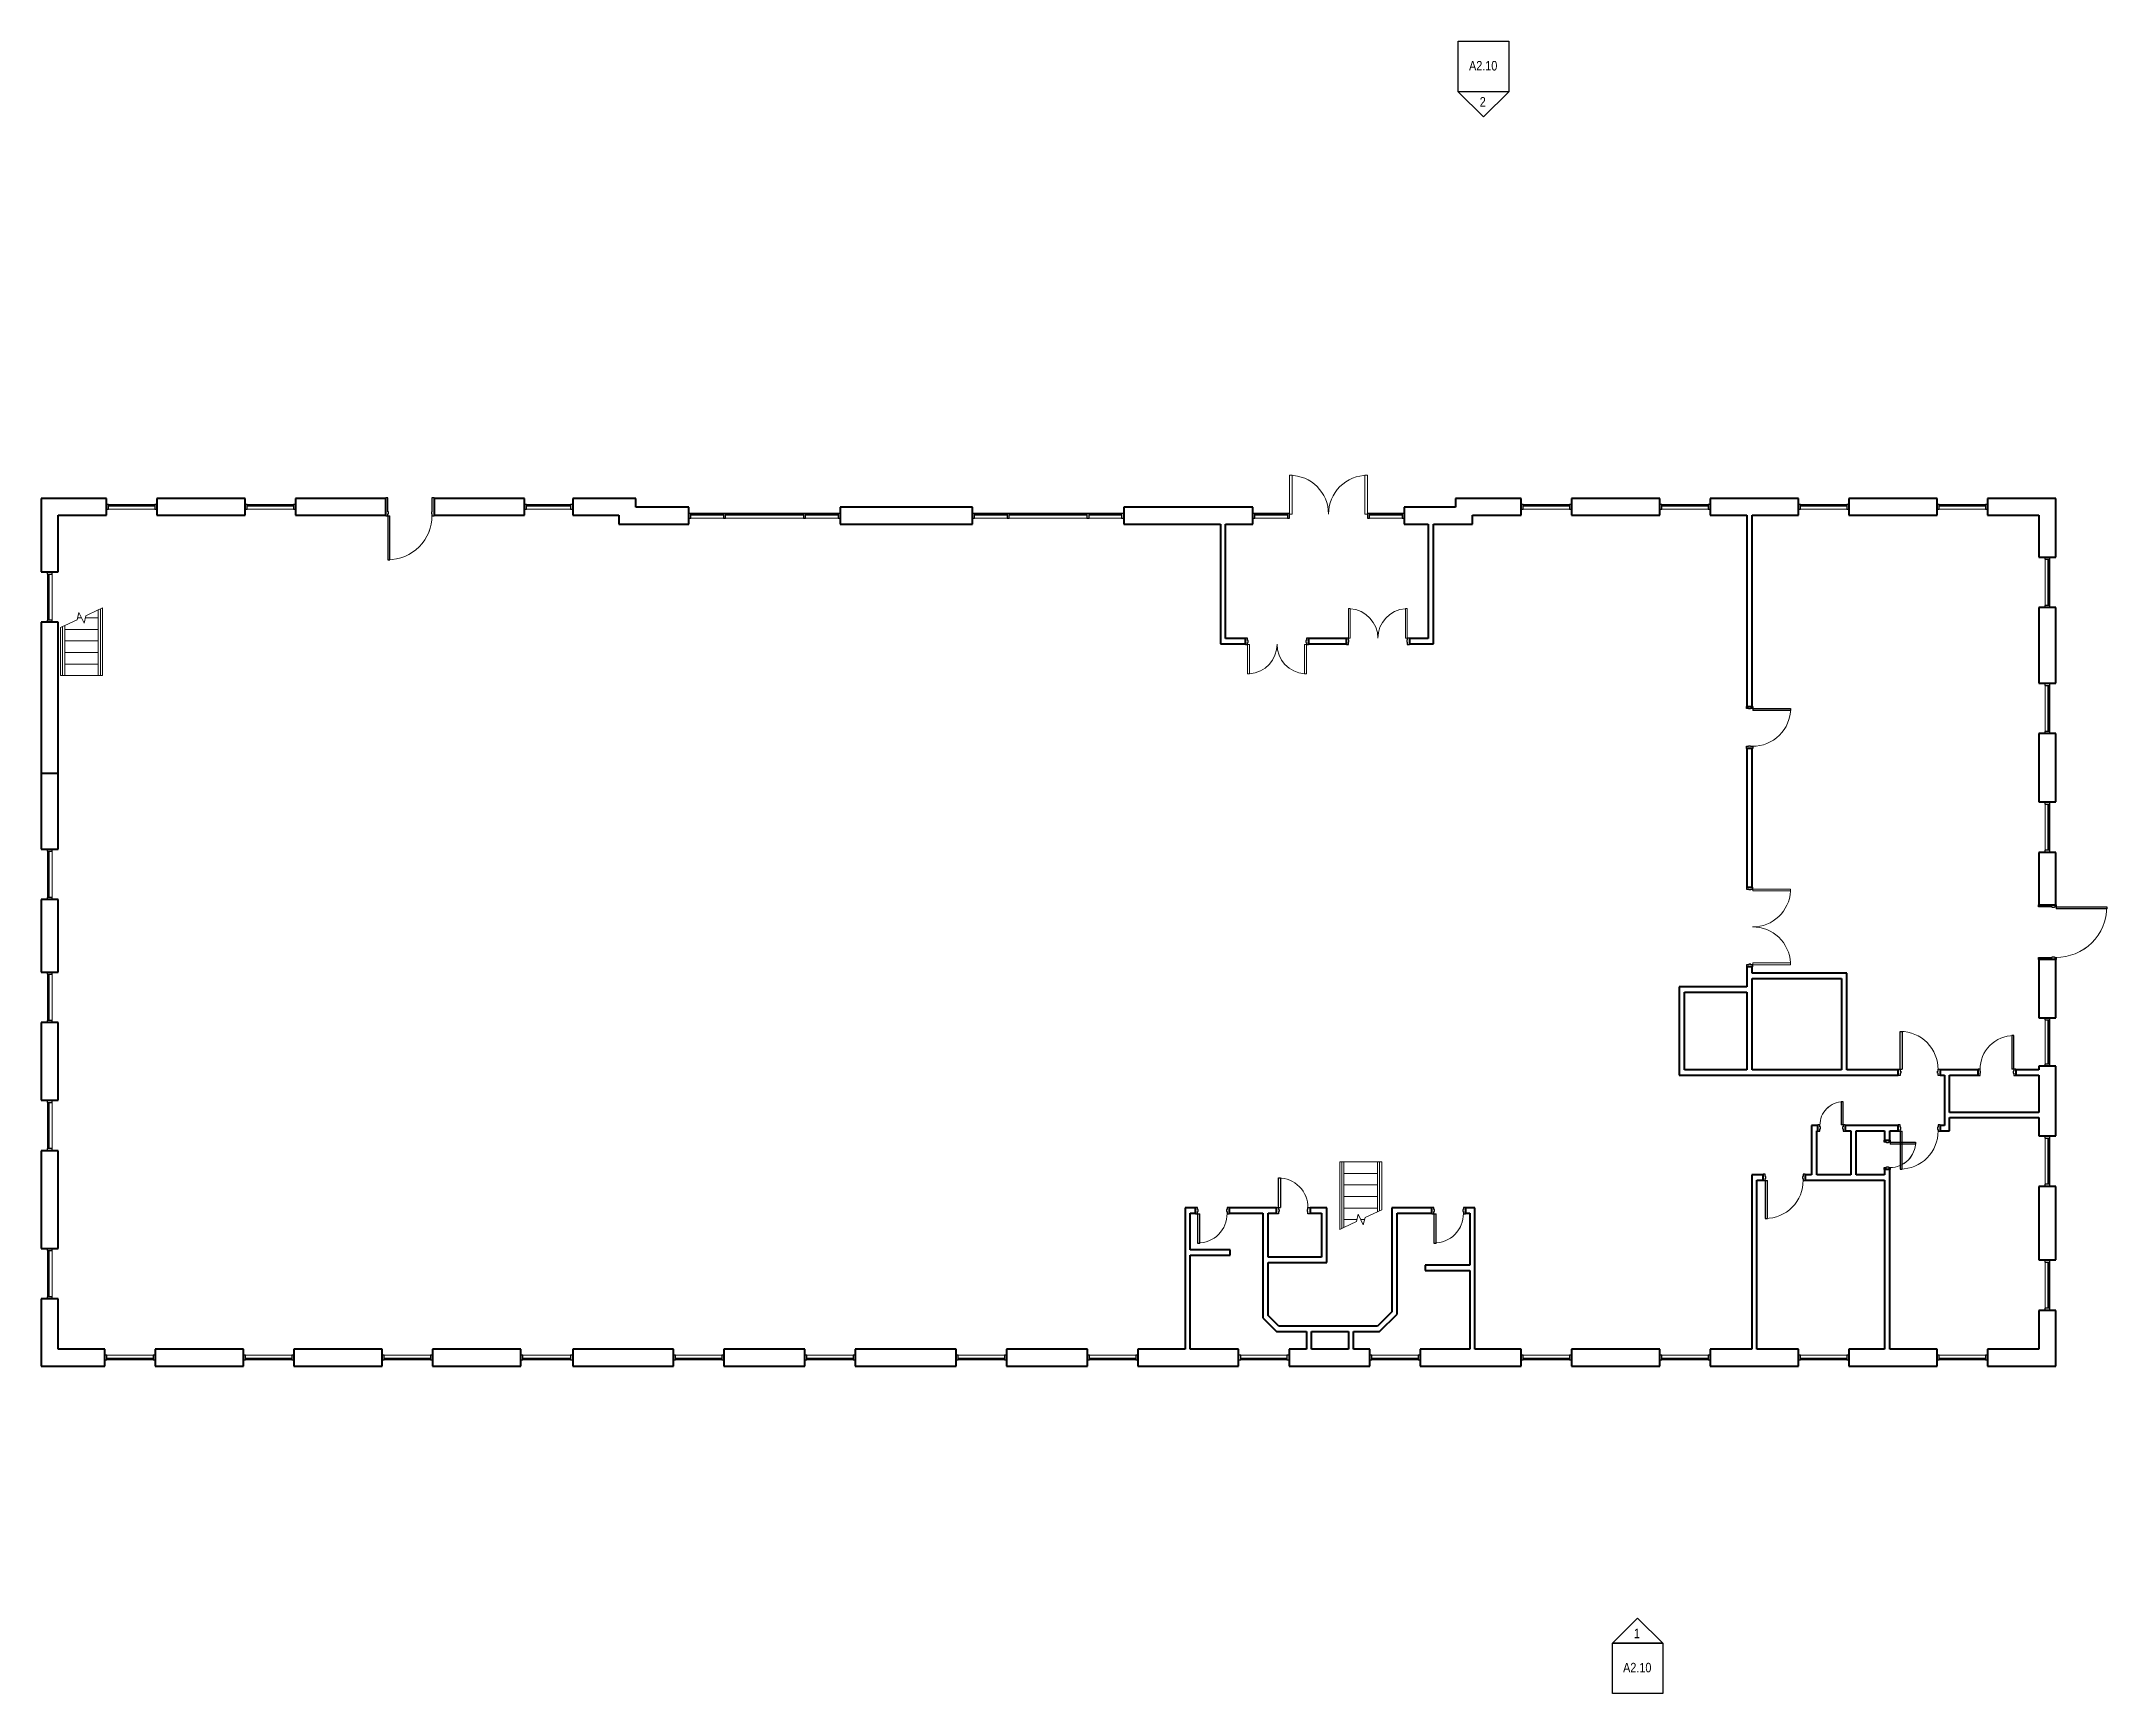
# Model space of a CAD drawing. Header units: inches. Extents: x -853 to 1113, y -1455 to 118.
import ezdxf

# ---------------------------------------------------------------- set-up
doc = ezdxf.new("R2010")
doc.units = ezdxf.units.IN
doc.header["$MEASUREMENT"] = 0
for name, color, linetype, lineweight in [('A-DOOR', 31, 'Continuous', 15), ('A-DOOR-FRAM', 31, 'Continuous', 25), ('A-FLOR-HRAL', 11, 'Continuous', 9), ('A-GLAZ-CURT', 52, 'Continuous', 9), ('A-GLAZ-CWMG', 51, 'Continuous', 9), ('A-WALL', 113, 'Continuous', 15), ('G-ANNO-SYMB', 111, 'Continuous', 9), ('I-WALL', 2, 'Continuous', 15), ('S-STRS', 31, 'Continuous', 9), ('S-STRS-MBND', 31, 'Continuous', 9)]:
    doc.layers.add(name, color=color, linetype=linetype, lineweight=lineweight)
doc.styles.add('Arial Narrow', font='ARIALN.TTF', dxfattribs={"height": 9})

# ---------------------------------------------------------------- blocks, each defined once
blk = doc.blocks.new('Door-Single_CE_ - HM Door-2_ HM Frame-5188847-LEVEL 1 - Map Export')
at = {"layer": 'A-DOOR'}
for p, q in [((10.25, -27), (10.25, -3)), ((10.25, -3), (12, -3)), ((12, -3), (12, -27)), ((12, -27), (10.25, -27))]:
    blk.add_line(p, q, dxfattribs=at)
at = {"layer": 'A-DOOR', "lineweight": 25}
for p, q in [((10.25, -27), (10.25, -3)), ((12, -3), (10.25, -3)), ((12, -3), (12, -27)), ((12, -27), (10.25, -27))]:
    blk.add_line(p, q, dxfattribs=at)
at = {"layer": 'A-DOOR', "lineweight": 9}
for start in [179.38763, 179.38763, 179.5, 179.5]:
    blk.add_arc((12, -3), 24, start, 270, dxfattribs=at)
at = {"layer": 'A-DOOR-FRAM'}
for p, q in [((-14, 3), (-12, 3)), ((-14, -3), (-14, 3)), ((-12, 3), (-12, 0.75)), ((-12, 0.75), (-11.5, 0.75)), ((-11.5, 0.75), (-11.5, -1.25)), ((11.5, 0.75), (12, 0.75)), ((11.5, -1.25), (11.5, 0.75)), ((12, 3), (14, 3)), ((12, 0.75), (12, 3)), ((14, 3), (14, -3)), ((-12, -3), (-14, -3)), ((-12, -1.25), (-12, -3)), ((-11.5, -1.25), (-12, -1.25)), ((12, -1.25), (11.5, -1.25)), ((12, -3), (12, -1.25)), ((14, -3), (12, -3))]:
    blk.add_line(p, q, dxfattribs=at)
blk = doc.blocks.new('Door-Single_CE_ - HM Door-2_ HM Frame-5188851-LEVEL 1 - Map Export')
at = {"layer": 'A-DOOR'}
for p, q in [((18, 39), (16.25, 39)), ((16.25, 39), (16.25, 3)), ((18, 3), (18, 39)), ((16.25, 3), (18, 3))]:
    blk.add_line(p, q, dxfattribs=at)
at = {"layer": 'A-DOOR', "lineweight": 25}
for p, q in [((18, 39), (16.25, 39)), ((16.25, 39), (16.25, 3)), ((18, 3), (18, 39)), ((18, 3), (16.25, 3))]:
    blk.add_line(p, q, dxfattribs=at)
at = {"layer": 'A-DOOR', "lineweight": 9}
blk.add_arc((18, 3), 36, 90, 180.5, dxfattribs=at)
blk.add_arc((18, 3), 36, 90, 180.5, dxfattribs=at)
blk.add_arc((18, 3), 36, 90, 180.5, dxfattribs=at)
blk.add_arc((18, 3), 36, 90, 180.5, dxfattribs=at)
at = {"layer": 'A-DOOR-FRAM'}
for p, q in [((-18, 3), (-20, 3)), ((-20, 3), (-20, -3)), ((-18, 1.25), (-18, 3)), ((-17.5, 1.25), (-18, 1.25)), ((-17.5, -0.75), (-17.5, 1.25)), ((18, 1.25), (17.5, 1.25)), ((17.5, 1.25), (17.5, -0.75)), ((20, 3), (18, 3)), ((18, 3), (18, 1.25)), ((20, -3), (20, 3)), ((-20, -3), (-18, -3)), ((-18, -3), (-18, -0.75)), ((-18, -0.75), (-17.5, -0.75)), ((17.5, -0.75), (18, -0.75)), ((18, -0.75), (18, -3)), ((18, -3), (20, -3))]:
    blk.add_line(p, q, dxfattribs=at)
blk = doc.blocks.new('Door-Single_CE_ - WD Door-2_ HM Frame-5188887-LEVEL 1 - Map Export')
at = {"layer": 'A-DOOR'}
for p, q in [((14, 31), (12, 31)), ((12, 31), (12, 3)), ((14, 3), (14, 31)), ((12, 3), (14, 3))]:
    blk.add_line(p, q, dxfattribs=at)
at = {"layer": 'A-DOOR', "lineweight": 25}
for p, q in [((14, 31), (12, 31)), ((12, 31), (12, 3)), ((14, 3), (14, 31)), ((14, 3), (12, 3))]:
    blk.add_line(p, q, dxfattribs=at)
at = {"layer": 'A-DOOR', "lineweight": 9}
for end in [180.5, 180.5, 180.5669, 180.5669]:
    blk.add_arc((14, 3), 28, 90, end, dxfattribs=at)
at = {"layer": 'A-DOOR-FRAM'}
for p, q in [((-14, 3), (-16, 3)), ((-16, 3), (-16, -3)), ((-14, 1), (-14, 3)), ((-13.5, 1), (-14, 1)), ((-13.5, -1), (-13.5, 1)), ((14, 1), (13.5, 1)), ((13.5, 1), (13.5, -1)), ((16, 3), (14, 3)), ((14, 3), (14, 1)), ((16, -3), (16, 3)), ((-16, -3), (-14, -3)), ((-14, -3), (-14, -1)), ((-14, -1), (-13.5, -1)), ((13.5, -1), (14, -1)), ((14, -1), (14, -3)), ((14, -3), (16, -3))]:
    blk.add_line(p, q, dxfattribs=at)
blk = doc.blocks.new('Door-Single_CE_ - HM Door-2_ HM Frame-5188852-LEVEL 1 - Map Export')
at = {"layer": 'A-DOOR'}
for p, q in [((16, 35), (14.25, 35)), ((14.25, 35), (14.25, 3)), ((16, 3), (16, 35)), ((14.25, 3), (16, 3))]:
    blk.add_line(p, q, dxfattribs=at)
at = {"layer": 'A-DOOR', "lineweight": 25}
for p, q in [((16, 35), (14.25, 35)), ((14.25, 35), (14.25, 3)), ((16, 3), (16, 35)), ((16, 3), (14.25, 3))]:
    blk.add_line(p, q, dxfattribs=at)
at = {"layer": 'A-DOOR', "lineweight": 9}
for end in [180.5, 180.5, 180.53033, 180.53033]:
    blk.add_arc((16, 3), 32, 90, end, dxfattribs=at)
at = {"layer": 'A-DOOR-FRAM'}
for p, q in [((-16, 3), (-18, 3)), ((-18, 3), (-18, -3)), ((-16, 1.25), (-16, 3)), ((-15.5, 1.25), (-16, 1.25)), ((-15.5, -0.75), (-15.5, 1.25)), ((16, 1.25), (15.5, 1.25)), ((15.5, 1.25), (15.5, -0.75)), ((18, 3), (16, 3)), ((16, 3), (16, 1.25)), ((18, -3), (18, 3)), ((-18, -3), (-16, -3)), ((-16, -3), (-16, -0.75)), ((-16, -0.75), (-15.5, -0.75)), ((15.5, -0.75), (16, -0.75)), ((16, -0.75), (16, -3)), ((16, -3), (18, -3))]:
    blk.add_line(p, q, dxfattribs=at)
blk = doc.blocks.new('Door-Single_CE_ - HM Door-2_ HM Frame-5188854-LEVEL 1 - Map Export')
at = {"layer": 'A-DOOR'}
for p, q in [((16.25, -39), (16.25, -3)), ((16.25, -3), (18, -3)), ((18, -3), (18, -39)), ((18, -39), (16.25, -39))]:
    blk.add_line(p, q, dxfattribs=at)
at = {"layer": 'A-DOOR', "lineweight": 25}
for p, q in [((16.25, -39), (16.25, -3)), ((18, -3), (16.25, -3)), ((18, -3), (18, -39)), ((18, -39), (16.25, -39))]:
    blk.add_line(p, q, dxfattribs=at)
at = {"layer": 'A-DOOR', "lineweight": 9}
blk.add_arc((18, -3), 36, 179.5, 270, dxfattribs=at)
blk.add_arc((18, -3), 36, 179.5, 270, dxfattribs=at)
blk.add_arc((18, -3), 36, 179.5, 270, dxfattribs=at)
blk.add_arc((18, -3), 36, 179.5, 270, dxfattribs=at)
at = {"layer": 'A-DOOR-FRAM'}
for p, q in [((-20, 3), (-18, 3)), ((-20, -3), (-20, 3)), ((-18, 3), (-18, 0.75)), ((-18, 0.75), (-17.5, 0.75)), ((-17.5, 0.75), (-17.5, -1.25)), ((17.5, 0.75), (18, 0.75)), ((17.5, -1.25), (17.5, 0.75)), ((18, 3), (20, 3)), ((18, 0.75), (18, 3)), ((20, 3), (20, -3)), ((-18, -3), (-20, -3)), ((-18, -1.25), (-18, -3)), ((-17.5, -1.25), (-18, -1.25)), ((18, -1.25), (17.5, -1.25)), ((18, -3), (18, -1.25)), ((20, -3), (18, -3))]:
    blk.add_line(p, q, dxfattribs=at)
blk = doc.blocks.new('Door-Double_CE_ - HM Door-2_ HM Frame-5127990-LEVEL 1 - Map Export')
at = {"layer": 'A-DOOR'}
for p, q in [((-26.25, 31), (-28, 31)), ((-28, 31), (-28, 3)), ((-26.25, 3), (-26.25, 31)), ((28, 31), (26.25, 31)), ((26.25, 31), (26.25, 3)), ((28, 3), (28, 31)), ((-28, 3), (-26.25, 3)), ((26.25, 3), (28, 3))]:
    blk.add_line(p, q, dxfattribs=at)
at = {"layer": 'A-DOOR', "lineweight": 9}
for centre, start, end in [((-28, 3), 359.5, 86.40408), ((28, 3), 93.57822, 180.5)]:
    blk.add_arc(centre, 28, start, end, dxfattribs=at)
at = {"layer": 'A-DOOR-FRAM'}
for p, q in [((-28, 3), (-30, 3)), ((-30, 3), (-30, -3)), ((-28, 1.25), (-28, 3)), ((-27.5, 1.25), (-28, 1.25)), ((-27.5, -0.75), (-27.5, 1.25)), ((28, 1.25), (27.5, 1.25)), ((27.5, 1.25), (27.5, -0.75)), ((30, 3), (28, 3)), ((28, 3), (28, 1.25)), ((30, -3), (30, 3)), ((-30, -3), (-28, -3)), ((-28, -3), (-28, -0.75)), ((-28, -0.75), (-27.5, -0.75)), ((27.5, -0.75), (28, -0.75)), ((28, -0.75), (28, -3)), ((28, -3), (30, -3))]:
    blk.add_line(p, q, dxfattribs=at)
blk = doc.blocks.new('Door-Single_CE_ - HM Door-2_ HM Frame-5188843-LEVEL 1 - Map Export')
at = {"layer": 'A-DOOR'}
for p, q in [((22.25, -56.5), (22.25, -8.5)), ((22.25, -8.5), (24, -8.5)), ((24, -8.5), (24, -56.5)), ((24, -56.5), (22.25, -56.5))]:
    blk.add_line(p, q, dxfattribs=at)
at = {"layer": 'A-DOOR', "lineweight": 25}
for p, q in [((22.25, -56.5), (22.25, -8.5)), ((24, -8.5), (22.25, -8.5)), ((24, -8.5), (24, -56.5)), ((24, -56.5), (22.25, -56.5))]:
    blk.add_line(p, q, dxfattribs=at)
at = {"layer": 'A-DOOR', "lineweight": 9}
for start in [179.5, 179.5, 179.56699, 179.56699]:
    blk.add_arc((24, -8.5), 48, start, 270, dxfattribs=at)
at = {"layer": 'A-DOOR-FRAM'}
for p, q in [((-26, 8.5), (-24, 8.5)), ((-26, -8.5), (-26, 8.5)), ((-24, 8.5), (-24, -4.75)), ((24, 8.5), (26, 8.5)), ((24, -4.75), (24, 8.5)), ((26, 8.5), (26, -8.5)), ((-24, -8.5), (-26, -8.5)), ((-24, -4.75), (-23.5, -4.75)), ((-24, -6.75), (-24, -8.5)), ((-23.5, -6.75), (-24, -6.75)), ((-23.5, -4.75), (-23.5, -6.75)), ((23.5, -4.75), (24, -4.75)), ((23.5, -6.75), (23.5, -4.75)), ((24, -6.75), (23.5, -6.75)), ((24, -8.5), (24, -6.75)), ((26, -8.5), (24, -8.5))]:
    blk.add_line(p, q, dxfattribs=at)
blk = doc.blocks.new('Railing - Railing-5128980-LEVEL 1 - Map Export')
at = {"layer": 'A-FLOR-HRAL'}
for p, q in [((384.8, -948.4), (386.8, -948.4)), ((384.8, -948.4), (384.8, -1011.8)), ((386.8, -948.4), (386.8, -1010.9)), ((384.8, -1011.8), (386.8, -1010.9))]:
    blk.add_line(p, q, dxfattribs=at)
blk = doc.blocks.new('Railing - Railing-5128984-LEVEL 1 - Map Export')
at = {"layer": 'A-FLOR-HRAL'}
for p, q in [((418.8, -948.4), (420.8, -948.4)), ((418.8, -948.4), (418.8, -996)), ((420.8, -948.4), (420.8, -995)), ((418.8, -996), (420.8, -995))]:
    blk.add_line(p, q, dxfattribs=at)
blk = doc.blocks.new('Railing - Railing-5135468-LEVEL 1 - Map Export')
at = {"layer": 'A-FLOR-HRAL'}
for p, q in [((-797.2, -422.1), (-799.2, -423)), ((-799.2, -485.5), (-799.2, -423)), ((-797.2, -485.5), (-797.2, -422.1)), ((-797.2, -485.5), (-799.2, -485.5))]:
    blk.add_line(p, q, dxfattribs=at)
blk = doc.blocks.new('Railing - Railing-5135472-LEVEL 1 - Map Export')
at = {"layer": 'A-FLOR-HRAL'}
for p, q in [((-831.2, -437.9), (-833.2, -438.9)), ((-833.2, -485.5), (-833.2, -438.9)), ((-831.2, -485.5), (-831.2, -437.9)), ((-831.2, -485.5), (-833.2, -485.5))]:
    blk.add_line(p, q, dxfattribs=at)
blk = doc.blocks.new('System Panel - zGlazed-5138537-LEVEL 1 - Map Export')
at = {"layer": 'A-GLAZ-CURT', "lineweight": 15}
for p, q in [((22, 1.5), (-22, 1.5)), ((-22, 1.5), (-22, 0.5)), ((-22, 0.5), (22, 0.5)), ((22, 0.5), (22, 1.5))]:
    blk.add_line(p, q, dxfattribs=at)
blk = doc.blocks.new('Rectangular Mullion - 4 1_2_ x 2_ Rectangular_CE_-5138536-LEVEL 1 - Map Export')
at = {"layer": 'A-GLAZ-CWMG'}
for p, q in [((953.5, -1132.5), (997.5, -1132.5)), ((953.5, -1137), (997.5, -1137))]:
    blk.add_line(p, q, dxfattribs=at)
blk = doc.blocks.new('Rectangular Mullion - 4 1_2_ x 2_ Rectangular_CE_-5138501-LEVEL 1 - Map Export')
at = {"layer": 'A-GLAZ-CWMG', "lineweight": 25}
for p, q in [((-2, 2.25), (0, 2.25)), ((-2, -2.25), (-2, 2.25)), ((0, 2.25), (0, -2.25)), ((0, -2.25), (-2, -2.25))]:
    blk.add_line(p, q, dxfattribs=at)
blk = doc.blocks.new('Rectangular Mullion - 4 1_2_ x 2_ Rectangular_CE_-5138502-LEVEL 1 - Map Export')
at = {"layer": 'A-GLAZ-CWMG', "lineweight": 25}
for p, q in [((0, 2.25), (-2, 2.25)), ((-2, 2.25), (-2, -2.25)), ((0, -2.25), (0, 2.25)), ((-2, -2.25), (0, -2.25))]:
    blk.add_line(p, q, dxfattribs=at)
blk = doc.blocks.new('System Panel - zGlazed-5190390-LEVEL 1 - Map Export')
at = {"layer": 'A-GLAZ-CURT', "lineweight": 15}
for p, q in [((22.75, 1.5), (-22.75, 1.5)), ((-22.75, 1.5), (-22.75, 0.5)), ((-22.75, 0.5), (22.75, 0.5)), ((22.75, 0.5), (22.75, 1.5))]:
    blk.add_line(p, q, dxfattribs=at)
blk = doc.blocks.new('Rectangular Mullion - 4 1_2_ x 2_ Rectangular_CE_-5190389-LEVEL 1 - Map Export')
at = {"layer": 'A-GLAZ-CWMG'}
for p, q in [((-395, -1132.5), (-349.5, -1132.5)), ((-395, -1137), (-349.5, -1137))]:
    blk.add_line(p, q, dxfattribs=at)
blk = doc.blocks.new('System Panel - zGlazed-5141039-LEVEL 1 - Map Export')
at = {"layer": 'A-GLAZ-CURT', "lineweight": 15}
for p, q in [((22, -0.5), (-22, -0.5)), ((-22, -0.5), (-22, -1.5)), ((-22, -1.5), (22, -1.5)), ((22, -1.5), (22, -0.5))]:
    blk.add_line(p, q, dxfattribs=at)
blk = doc.blocks.new('Rectangular Mullion - 4 1_2_ x 2_ Rectangular_CE_-5141038-LEVEL 1 - Map Export')
at = {"layer": 'A-GLAZ-CWMG'}
for p, q in [((953.5, -322.5), (997.5, -322.5)), ((953.5, -327), (997.5, -327))]:
    blk.add_line(p, q, dxfattribs=at)
blk = doc.blocks.new('Rectangular Mullion - 4 1_2_ x 2_ Rectangular_CE_-5141040-LEVEL 1 - Map Export')
at = {"layer": 'A-GLAZ-CWMG', "lineweight": 25}
for p, q in [((-2, 2.25), (0, 2.25)), ((-2, -2.25), (-2, 2.25)), ((0, 2.25), (0, -2.25)), ((0, -2.25), (-2, -2.25))]:
    blk.add_line(p, q, dxfattribs=at)
blk = doc.blocks.new('Rectangular Mullion - 4 1_2_ x 2_ Rectangular_CE_-5141041-LEVEL 1 - Map Export')
at = {"layer": 'A-GLAZ-CWMG', "lineweight": 25}
for p, q in [((0, 2.25), (-2, 2.25)), ((-2, 2.25), (-2, -2.25)), ((0, -2.25), (0, 2.25)), ((-2, -2.25), (0, -2.25))]:
    blk.add_line(p, q, dxfattribs=at)
blk = doc.blocks.new('System Panel - zGlazed-5142507-LEVEL 1 - Map Export')
at = {"layer": 'A-GLAZ-CURT', "lineweight": 15}
for p, q in [((15.5, -0.5), (-15.5, -0.5)), ((-15.5, -0.5), (-15.5, -1.5)), ((-15.5, -1.5), (15.5, -1.5)), ((15.5, -1.5), (15.5, -0.5))]:
    blk.add_line(p, q, dxfattribs=at)
blk = doc.blocks.new('Rectangular Mullion - 4 1_2_ x 2_ Rectangular_CE_-5142244-LEVEL 1 - Map Export')
at = {"layer": 'A-GLAZ-CWMG'}
for p, q in [((411.1, -331), (442.1, -331)), ((411.1, -335.5), (442.1, -335.5))]:
    blk.add_line(p, q, dxfattribs=at)
blk = doc.blocks.new('Rectangular Mullion - 4 1_2_ x 2_ Rectangular_CE_-5142508-LEVEL 1 - Map Export')
at = {"layer": 'A-GLAZ-CWMG', "lineweight": 25}
for p, q in [((-2, 2.25), (0, 2.25)), ((-2, -2.25), (-2, 2.25)), ((0, 2.25), (0, -2.25)), ((0, -2.25), (-2, -2.25))]:
    blk.add_line(p, q, dxfattribs=at)
blk = doc.blocks.new('CW-Double_CE_ - Medium Style-5142544-LEVEL 1 - Map Export')
at = {"layer": 'A-DOOR'}
for p, q in [((-37, -38.5), (-37, -1.5)), ((-37, -1.5), (-34.5, -1.5)), ((-34.5, -1.5), (-34.5, -38.5)), ((34.5, -1.5), (34.5, -38.5)), ((37, -1.5), (34.5, -1.5)), ((37, -38.5), (37, -1.5)), ((-34.5, -38.5), (-37, -38.5)), ((34.5, -38.5), (37, -38.5))]:
    blk.add_line(p, q, dxfattribs=at)
for centre, start, end in [((-37, -1.5), 270, 0), ((37, -1.5), 180, 270)]:
    blk.add_arc(centre, 37, start, end, dxfattribs=at)
blk = doc.blocks.new('Rectangular Mullion - 4 1_2_ x 2_ Rectangular_CE_-5142503-LEVEL 1 - Map Export')
at = {"layer": 'A-GLAZ-CWMG', "lineweight": 25}
for p, q in [((-1, 2.25), (1, 2.25)), ((-1, -2.25), (-1, 2.25)), ((1, 2.25), (1, -2.25)), ((1, -2.25), (-1, -2.25))]:
    blk.add_line(p, q, dxfattribs=at)
blk = doc.blocks.new('Rectangular Mullion - 4 1_2_ x 2_ Rectangular_CE_-5142514-LEVEL 1 - Map Export')
at = {"layer": 'A-GLAZ-CWMG', "lineweight": 25}
for p, q in [((0, 2.25), (-2, 2.25)), ((-2, 2.25), (-2, -2.25)), ((0, -2.25), (0, 2.25)), ((-2, -2.25), (0, -2.25))]:
    blk.add_line(p, q, dxfattribs=at)
blk = doc.blocks.new('System Panel - zGlazed-5152319-LEVEL 1 - Map Export')
at = {"layer": 'A-GLAZ-CURT', "lineweight": 15}
for p, q in [((15.5, -0.5), (-15.5, -0.5)), ((-15.5, -0.5), (-15.5, -1.5)), ((-15.5, -1.5), (15.5, -1.5)), ((15.5, -1.5), (15.5, -0.5))]:
    blk.add_line(p, q, dxfattribs=at)
blk = doc.blocks.new('Rectangular Mullion - 4 1_2_ x 2_ Rectangular_CE_-5152320-LEVEL 1 - Map Export')
at = {"layer": 'A-GLAZ-CWMG', "lineweight": 25}
for p, q in [((-2, 2.25), (0, 2.25)), ((-2, -2.25), (-2, 2.25)), ((0, 2.25), (0, -2.25)), ((0, -2.25), (-2, -2.25))]:
    blk.add_line(p, q, dxfattribs=at)
blk = doc.blocks.new('System Panel - zGlazed-5143675-LEVEL 1 - Map Export')
at = {"layer": 'A-GLAZ-CURT', "lineweight": 15}
for p, q in [((21, -0.5), (-21, -0.5)), ((-21, -0.5), (-21, -1.5)), ((-21, -1.5), (21, -1.5)), ((21, -1.5), (21, -0.5))]:
    blk.add_line(p, q, dxfattribs=at)
blk = doc.blocks.new('Rectangular Mullion - 4 1_2_ x 2_ Rectangular_CE_-5143674-LEVEL 1 - Map Export')
at = {"layer": 'A-GLAZ-CWMG'}
for p, q in [((-391.5, -322.5), (-349.5, -322.5)), ((-391.5, -327), (-349.5, -327))]:
    blk.add_line(p, q, dxfattribs=at)
blk = doc.blocks.new('Door-Single_CE_ - HM Door-2_ HM Frame-5188845-LEVEL 1 - Map Export')
at = {"layer": 'A-DOOR'}
for p, q in [((21, 50.5), (19.25, 50.5)), ((19.25, 50.5), (19.25, 8.5)), ((21, 8.5), (21, 50.5)), ((19.25, 8.5), (21, 8.5))]:
    blk.add_line(p, q, dxfattribs=at)
at = {"layer": 'A-DOOR', "lineweight": 25}
for p, q in [((21, 50.5), (19.25, 50.5)), ((19.25, 50.5), (19.25, 8.5)), ((21, 8.5), (21, 50.5)), ((21, 8.5), (19.25, 8.5))]:
    blk.add_line(p, q, dxfattribs=at)
at = {"layer": 'A-DOOR', "lineweight": 9}
for end in [180.5, 180.5, 180.46291, 180.46291]:
    blk.add_arc((21, 8.5), 42, 90, end, dxfattribs=at)
at = {"layer": 'A-DOOR-FRAM'}
for p, q in [((-21, 8.5), (-23, 8.5)), ((-23, 8.5), (-23, -8.5)), ((-21, 6.75), (-21, 8.5)), ((-20.5, 6.75), (-21, 6.75)), ((-21, -8.5), (-21, 4.75)), ((-21, 4.75), (-20.5, 4.75)), ((-20.5, 4.75), (-20.5, 6.75)), ((21, 6.75), (20.5, 6.75)), ((20.5, 6.75), (20.5, 4.75)), ((20.5, 4.75), (21, 4.75)), ((23, 8.5), (21, 8.5)), ((21, 8.5), (21, 6.75)), ((21, 4.75), (21, -8.5)), ((23, -8.5), (23, 8.5)), ((-23, -8.5), (-21, -8.5)), ((21, -8.5), (23, -8.5))]:
    blk.add_line(p, q, dxfattribs=at)
blk = doc.blocks.new('System Panel - zGlazed-5145869-LEVEL 1 - Map Export')
at = {"layer": 'A-GLAZ-CURT', "lineweight": 15}
for p, q in [((21, 1.5), (-21, 1.5)), ((-21, 1.5), (-21, 0.5)), ((-21, 0.5), (21, 0.5)), ((21, 0.5), (21, 1.5))]:
    blk.add_line(p, q, dxfattribs=at)
blk = doc.blocks.new('Rectangular Mullion - 4 1_2_ x 2_ Rectangular_CE_-5145868-LEVEL 1 - Map Export')
at = {"layer": 'A-GLAZ-CWMG'}
for p, q in [((1054.3, -855.3), (1054.3, -813.3)), ((1058.8, -855.3), (1058.8, -813.3))]:
    blk.add_line(p, q, dxfattribs=at)
blk = doc.blocks.new('System Panel - zGlazed-5152322-LEVEL 1 - Map Export')
at = {"layer": 'A-GLAZ-CURT', "lineweight": 15}
for p, q in [((37, -0.5), (-37, -0.5)), ((-37, -0.5), (-37, -1.5)), ((-37, -1.5), (37, -1.5)), ((37, -1.5), (37, -0.5))]:
    blk.add_line(p, q, dxfattribs=at)
blk = doc.blocks.new('Rectangular Mullion - 4 1_2_ x 2_ Rectangular_CE_-5152126-LEVEL 1 - Map Export')
at = {"layer": 'A-GLAZ-CWMG'}
for p, q in [((68.1, -331), (142.1, -331)), ((68.1, -335.5), (142.1, -335.5))]:
    blk.add_line(p, q, dxfattribs=at)
blk = doc.blocks.new('Rectangular Mullion - 4 1_2_ x 2_ Rectangular_CE_-5152317-LEVEL 1 - Map Export')
at = {"layer": 'A-GLAZ-CWMG', "lineweight": 25}
for p, q in [((-1, 2.25), (1, 2.25)), ((-1, -2.25), (-1, 2.25)), ((1, 2.25), (1, -2.25)), ((1, -2.25), (-1, -2.25))]:
    blk.add_line(p, q, dxfattribs=at)
blk = doc.blocks.new('Rectangular Mullion - 4 1_2_ x 2_ Rectangular_CE_-5152326-LEVEL 1 - Map Export')
at = {"layer": 'A-GLAZ-CWMG', "lineweight": 25}
for p, q in [((0, 2.25), (-2, 2.25)), ((-2, 2.25), (-2, -2.25)), ((0, -2.25), (0, 2.25)), ((-2, -2.25), (0, -2.25))]:
    blk.add_line(p, q, dxfattribs=at)
blk = doc.blocks.new('Door-Single_CE_ - WD Door-2_ HM Frame-5188889-LEVEL 1 - Map Export')
at = {"layer": 'A-DOOR'}
for p, q in [((12, -31), (12, -3)), ((12, -3), (14, -3)), ((14, -3), (14, -31)), ((14, -31), (12, -31))]:
    blk.add_line(p, q, dxfattribs=at)
at = {"layer": 'A-DOOR', "lineweight": 25}
for p, q in [((12, -31), (12, -3)), ((14, -3), (12, -3)), ((14, -3), (14, -31)), ((14, -31), (12, -31))]:
    blk.add_line(p, q, dxfattribs=at)
at = {"layer": 'A-DOOR', "lineweight": 9}
for start in [179.4331, 179.4331, 179.5, 179.5]:
    blk.add_arc((14, -3), 28, start, 270, dxfattribs=at)
at = {"layer": 'A-DOOR-FRAM'}
for p, q in [((-16, 3), (-14, 3)), ((-16, -3), (-16, 3)), ((-14, 3), (-14, 1)), ((-14, 1), (-13.5, 1)), ((-13.5, 1), (-13.5, -1)), ((13.5, 1), (14, 1)), ((13.5, -1), (13.5, 1)), ((14, 3), (16, 3)), ((14, 1), (14, 3)), ((16, 3), (16, -3)), ((-14, -3), (-16, -3)), ((-14, -1), (-14, -3)), ((-13.5, -1), (-14, -1)), ((14, -1), (13.5, -1)), ((14, -3), (14, -1)), ((16, -3), (14, -3))]:
    blk.add_line(p, q, dxfattribs=at)
blk = doc.blocks.new('Door-Single_CE_ - HM Door-2_ HM Frame-5188849-LEVEL 1 - Map Export')
at = {"layer": 'A-DOOR'}
for p, q in [((11, 25), (9.25, 25)), ((9.25, 25), (9.25, 3)), ((11, 3), (11, 25)), ((9.25, 3), (11, 3))]:
    blk.add_line(p, q, dxfattribs=at)
at = {"layer": 'A-DOOR', "lineweight": 25}
for p, q in [((11, 25), (9.25, 25)), ((9.25, 25), (9.25, 3)), ((11, 3), (11, 25)), ((11, 3), (9.25, 3))]:
    blk.add_line(p, q, dxfattribs=at)
at = {"layer": 'A-DOOR', "lineweight": 9}
for end in [180.5, 180.5, 180.6396, 180.6396]:
    blk.add_arc((11, 3), 22, 90, end, dxfattribs=at)
at = {"layer": 'A-DOOR-FRAM'}
for p, q in [((-11, 3), (-13, 3)), ((-13, 3), (-13, -3)), ((-11, 1.25), (-11, 3)), ((-10.5, 1.25), (-11, 1.25)), ((-10.5, -0.75), (-10.5, 1.25)), ((11, 1.25), (10.5, 1.25)), ((10.5, 1.25), (10.5, -0.75)), ((13, 3), (11, 3)), ((11, 3), (11, 1.25)), ((13, -3), (13, 3)), ((-13, -3), (-11, -3)), ((-11, -3), (-11, -0.75)), ((-11, -0.75), (-10.5, -0.75)), ((10.5, -0.75), (11, -0.75)), ((11, -0.75), (11, -3)), ((11, -3), (13, -3))]:
    blk.add_line(p, q, dxfattribs=at)
blk = doc.blocks.new('Door-Single_CE_ - WD Door-2_ HM Frame-5188886-LEVEL 1 - Map Export')
at = {"layer": 'A-DOOR'}
for p, q in [((18, 39), (16, 39)), ((16, 39), (16, 3)), ((18, 3), (18, 39)), ((16, 3), (18, 3))]:
    blk.add_line(p, q, dxfattribs=at)
at = {"layer": 'A-DOOR', "lineweight": 25}
for p, q in [((18, 39), (16, 39)), ((16, 39), (16, 3)), ((18, 3), (18, 39)), ((18, 3), (16, 3))]:
    blk.add_line(p, q, dxfattribs=at)
at = {"layer": 'A-DOOR', "lineweight": 9}
blk.add_arc((18, 3), 36, 90, 180.5, dxfattribs=at)
blk.add_arc((18, 3), 36, 90, 180.5, dxfattribs=at)
blk.add_arc((18, 3), 36, 90, 180.5, dxfattribs=at)
blk.add_arc((18, 3), 36, 90, 180.5, dxfattribs=at)
at = {"layer": 'A-DOOR-FRAM'}
for p, q in [((-18, 3), (-20, 3)), ((-20, 3), (-20, -3)), ((-18, 1), (-18, 3)), ((-17.5, 1), (-18, 1)), ((-17.5, -1), (-17.5, 1)), ((18, 1), (17.5, 1)), ((17.5, 1), (17.5, -1)), ((20, 3), (18, 3)), ((18, 3), (18, 1)), ((20, -3), (20, 3)), ((-20, -3), (-18, -3)), ((-18, -3), (-18, -1)), ((-18, -1), (-17.5, -1)), ((17.5, -1), (18, -1)), ((18, -1), (18, -3)), ((18, -3), (20, -3))]:
    blk.add_line(p, q, dxfattribs=at)
blk = doc.blocks.new('Door-Double_CE_ - WD Door-2_ WD Frame-5165228-LEVEL 1 - Map Export')
at = {"layer": 'A-DOOR'}
for p, q in [((-34.25, 39), (-36, 39)), ((-36, 39), (-36, 3)), ((-34.25, 3), (-34.25, 39)), ((36, 39), (34.25, 39)), ((34.25, 39), (34.25, 3)), ((36, 3), (36, 39)), ((-36, 3), (-34.25, 3)), ((34.25, 3), (36, 3))]:
    blk.add_line(p, q, dxfattribs=at)
at = {"layer": 'A-DOOR', "lineweight": 9}
for centre, start, end in [((-36, 3), 359.5, 87.20673), ((36, 3), 92.78435, 180.5)]:
    blk.add_arc(centre, 36, start, end, dxfattribs=at)
at = {"layer": 'A-DOOR-FRAM'}
for p, q in [((-36, 3), (-38, 3)), ((-38, 3), (-38, -3)), ((-36, 1.25), (-36, 3)), ((-35.5, 1.25), (-36, 1.25)), ((-35.5, -0.75), (-35.5, 1.25)), ((36, 1.25), (35.5, 1.25)), ((35.5, 1.25), (35.5, -0.75)), ((38, 3), (36, 3)), ((36, 3), (36, 1.25)), ((38, -3), (38, 3)), ((-38, -3), (-36, -3)), ((-36, -3), (-36, -0.75)), ((-36, -0.75), (-35.5, -0.75)), ((35.5, -0.75), (36, -0.75)), ((36, -0.75), (36, -3)), ((36, -3), (38, -3))]:
    blk.add_line(p, q, dxfattribs=at)
blk = doc.blocks.new('Door-Single_CE_ - WD Door-2_ WD Frame-5188883-LEVEL 1 - Map Export')
at = {"layer": 'A-DOOR'}
for p, q in [((16, -39), (16, -3)), ((16, -3), (18, -3)), ((18, -3), (18, -39)), ((18, -39), (16, -39))]:
    blk.add_line(p, q, dxfattribs=at)
at = {"layer": 'A-DOOR', "lineweight": 25}
for p, q in [((16, -39), (16, -3)), ((18, -3), (16, -3)), ((18, -3), (18, -39)), ((18, -39), (16, -39))]:
    blk.add_line(p, q, dxfattribs=at)
at = {"layer": 'A-DOOR', "lineweight": 9}
blk.add_arc((18, -3), 36, 179.5, 270, dxfattribs=at)
blk.add_arc((18, -3), 36, 179.5, 270, dxfattribs=at)
blk.add_arc((18, -3), 36, 179.5, 270, dxfattribs=at)
blk.add_arc((18, -3), 36, 179.5, 270, dxfattribs=at)
at = {"layer": 'A-DOOR-FRAM'}
for p, q in [((-20, 3), (-18, 3)), ((-20, -3), (-20, 3)), ((-18, 3), (-18, 1)), ((-18, 1), (-17.5, 1)), ((-17.5, 1), (-17.5, -1)), ((17.5, 1), (18, 1)), ((17.5, -1), (17.5, 1)), ((18, 3), (20, 3)), ((18, 1), (18, 3)), ((20, 3), (20, -3)), ((-18, -3), (-20, -3)), ((-18, -1), (-18, -3)), ((-17.5, -1), (-18, -1)), ((18, -1), (17.5, -1)), ((18, -3), (18, -1)), ((20, -3), (18, -3))]:
    blk.add_line(p, q, dxfattribs=at)
blk = doc.blocks.new('Elevation - Detail Number_CE_-134675-LEVEL 1 - Map Export')
at = {"layer": 'G-ANNO-SYMB', "lineweight": 25}
for p, q in [((-0.25, -0.25), (-0.25, 0.25)), ((-0.25, 0.25), (0.25, 0.25)), ((0.25, 0.25), (0.25, -0.25)), ((0.25, -0.25), (-0.25, -0.25))]:
    blk.add_line(p, q, dxfattribs=at)
blk = doc.blocks.new('Elevation - Detail Number_CE_-46063-LEVEL 1 - Map Export')
at = {"layer": 'G-ANNO-SYMB', "lineweight": 25}
for p, q in [((0, 0.25), (-0.25, 0)), ((0.25, 0), (0, 0.25)), ((-0.25, 0), (0.25, 0))]:
    blk.add_line(p, q, dxfattribs=at)

msp = doc.modelspace()

# ---------------------------------------------------------------- linework, layer by layer
at = {"layer": 'A-WALL', "lineweight": 40}
for p, q in [((-791.5, -316.8), (-853.5, -316.8)), ((-853.5, -316.8), (-853.5, -386.8)), ((-837.5, -332.8), (-791.5, -332.8)), ((-837.5, -386.8), (-837.5, -332.8)), ((-791.5, -332.8), (-791.5, -316.8)), ((-659.5, -316.8), (-743.5, -316.8)), ((-743.5, -316.8), (-743.5, -332.8)), ((-743.5, -332.8), (-659.5, -332.8)), ((-659.5, -332.8), (-659.5, -316.8)), ((-525.5, -316.8), (-611.5, -316.8)), ((-611.5, -316.8), (-611.5, -332.8)), ((-611.5, -332.8), (-525.5, -332.8)), ((-525.5, -332.8), (-525.5, -316.8)), ((-393.5, -316.8), (-479.5, -316.8)), ((-479.5, -316.8), (-479.5, -332.8)), ((-479.5, -332.8), (-393.5, -332.8)), ((-393.5, -332.8), (-393.5, -316.8)), ((-287.5, -316.8), (-347.5, -316.8)), ((-347.5, -316.8), (-347.5, -332.8)), ((-347.5, -332.8), (-303.5, -332.8)), ((-303.5, -332.8), (-303.5, -341.3)), ((-287.5, -325.3), (-287.5, -316.8)), ((-236.9, -325.3), (-287.5, -325.3)), ((-236.9, -341.3), (-236.9, -325.3)), ((33.1, -325.3), (-92.9, -325.3)), ((-92.9, -325.3), (-92.9, -341.3)), ((33.1, -341.3), (33.1, -325.3)), ((300.1, -325.3), (177.1, -325.3)), ((177.1, -325.3), (177.1, -341.3)), ((300.1, -341.3), (300.1, -325.3)), ((493.1, -325.3), (444.1, -325.3)), ((444.1, -325.3), (444.1, -341.3)), ((555.5, -316.8), (493.1, -316.8)), ((493.1, -316.8), (493.1, -325.3)), ((509.1, -332.8), (555.5, -332.8)), ((509.1, -341.3), (509.1, -332.8)), ((555.5, -332.8), (555.5, -316.8)), ((687.5, -316.8), (603.5, -316.8)), ((603.5, -316.8), (603.5, -332.8)), ((603.5, -332.8), (687.5, -332.8)), ((687.5, -332.8), (687.5, -316.8)), ((819.5, -316.8), (735.5, -316.8)), ((735.5, -316.8), (735.5, -332.8)), ((735.5, -332.8), (770.5, -332.8)), ((775.5, -332.8), (819.5, -332.8)), ((819.5, -332.8), (819.5, -316.8)), ((951.5, -316.8), (867.5, -316.8)), ((867.5, -316.8), (867.5, -332.8)), ((867.5, -332.8), (951.5, -332.8)), ((951.5, -332.8), (951.5, -316.8)), ((1064.5, -316.8), (999.5, -316.8)), ((999.5, -316.8), (999.5, -332.8)), ((999.5, -332.8), (1048.5, -332.8)), ((1048.5, -332.8), (1048.5, -372.8)), ((1064.5, -372.8), (1064.5, -316.8)), ((-303.5, -341.3), (-236.9, -341.3)), ((-92.9, -341.3), (33.1, -341.3)), ((177.1, -341.3), (269.1, -341.3)), ((274.1, -341.3), (300.1, -341.3)), ((444.1, -341.3), (467.1, -341.3)), ((472.1, -341.3), (509.1, -341.3)), ((1048.5, -372.8), (1064.5, -372.8)), ((-853.5, -386.8), (-837.5, -386.8)), ((1048.5, -420.8), (1048.5, -492.8)), ((1064.5, -420.8), (1048.5, -420.8)), ((1064.5, -492.8), (1064.5, -420.8)), ((-853.5, -434.8), (-853.5, -650.8)), ((-837.5, -434.8), (-853.5, -434.8)), ((-837.5, -650.8), (-837.5, -434.8)), ((1048.5, -492.8), (1064.5, -492.8)), ((1048.5, -540.8), (1048.5, -605.8)), ((1064.5, -540.8), (1048.5, -540.8)), ((1064.5, -605.8), (1064.5, -540.8)), ((-837.5, -578.8), (-853.5, -578.8)), ((1048.5, -605.8), (1064.5, -605.8)), ((-853.5, -650.8), (-837.5, -650.8)), ((1048.5, -653.8), (1048.5, -703.8)), ((1064.5, -653.8), (1048.5, -653.8)), ((1064.5, -703.8), (1064.5, -653.8)), ((-837.5, -698.8), (-853.5, -698.8)), ((-853.5, -698.8), (-853.5, -767.8)), ((-837.5, -767.8), (-837.5, -698.8)), ((1048.5, -703.8), (1064.5, -703.8)), ((1048.5, -755.8), (1048.5, -811.3)), ((1064.5, -755.8), (1048.5, -755.8)), ((1064.5, -811.3), (1064.5, -755.8)), ((-853.5, -767.8), (-837.5, -767.8)), ((-837.5, -815.8), (-853.5, -815.8)), ((-853.5, -815.8), (-853.5, -889.8)), ((-837.5, -889.8), (-837.5, -815.8)), ((1048.5, -811.3), (1064.5, -811.3)), ((1048.5, -857.3), (1048.5, -860.8)), ((1064.5, -857.3), (1048.5, -857.3)), ((1064.5, -923.8), (1064.5, -857.3)), ((1048.5, -865.8), (1048.5, -901.3)), ((-853.5, -889.8), (-837.5, -889.8)), ((1048.5, -906.3), (1048.5, -923.8)), ((1048.5, -923.8), (1064.5, -923.8)), ((-837.5, -937.8), (-853.5, -937.8)), ((-853.5, -937.8), (-853.5, -1030.8)), ((-837.5, -1030.8), (-837.5, -937.8)), ((1048.5, -971.8), (1048.5, -1041.8)), ((1064.5, -971.8), (1048.5, -971.8)), ((1064.5, -1041.8), (1064.5, -971.8)), ((-853.5, -1030.8), (-837.5, -1030.8)), ((1048.5, -1041.8), (1064.5, -1041.8)), ((-837.5, -1078.8), (-853.5, -1078.8)), ((-853.5, -1078.8), (-853.5, -1142.8)), ((-837.5, -1126.8), (-837.5, -1078.8)), ((1048.5, -1089.8), (1048.5, -1126.8)), ((1064.5, -1089.8), (1048.5, -1089.8)), ((1064.5, -1142.8), (1064.5, -1089.8)), ((-793, -1126.8), (-837.5, -1126.8)), ((-793, -1142.8), (-793, -1126.8)), ((-661, -1126.8), (-745, -1126.8)), ((-745, -1126.8), (-745, -1142.8)), ((-661, -1142.8), (-661, -1126.8)), ((-529, -1126.8), (-613, -1126.8)), ((-613, -1126.8), (-613, -1142.8)), ((-529, -1142.8), (-529, -1126.8)), ((-397, -1126.8), (-481, -1126.8)), ((-481, -1126.8), (-481, -1142.8)), ((-397, -1142.8), (-397, -1126.8)), ((-251.5, -1126.8), (-347.5, -1126.8)), ((-347.5, -1126.8), (-347.5, -1142.8)), ((-251.5, -1142.8), (-251.5, -1126.8)), ((-126.5, -1126.8), (-203.5, -1126.8)), ((-203.5, -1126.8), (-203.5, -1142.8)), ((-126.5, -1142.8), (-126.5, -1126.8)), ((17.5, -1126.8), (-78.5, -1126.8)), ((-78.5, -1126.8), (-78.5, -1142.8)), ((17.5, -1142.8), (17.5, -1126.8)), ((142.5, -1126.8), (65.5, -1126.8)), ((65.5, -1126.8), (65.5, -1142.8)), ((142.5, -1142.8), (142.5, -1126.8)), ((235.5, -1126.8), (190.5, -1126.8)), ((190.5, -1126.8), (190.5, -1142.8)), ((286.5, -1126.8), (240.5, -1126.8)), ((286.5, -1142.8), (286.5, -1126.8)), ((351, -1126.8), (334.5, -1126.8)), ((334.5, -1126.8), (334.5, -1142.8)), ((391, -1126.8), (356, -1126.8)), ((411.5, -1126.8), (396, -1126.8)), ((411.5, -1142.8), (411.5, -1126.8)), ((506.5, -1126.8), (459.5, -1126.8)), ((459.5, -1126.8), (459.5, -1142.8)), ((555.5, -1126.8), (511.5, -1126.8)), ((555.5, -1142.8), (555.5, -1126.8)), ((687.5, -1126.8), (603.5, -1126.8)), ((603.5, -1126.8), (603.5, -1142.8)), ((687.5, -1142.8), (687.5, -1126.8)), ((775, -1126.8), (735.5, -1126.8)), ((735.5, -1126.8), (735.5, -1142.8)), ((819.5, -1126.8), (780, -1126.8)), ((819.5, -1142.8), (819.5, -1126.8)), ((901.5, -1126.8), (867.5, -1126.8)), ((867.5, -1126.8), (867.5, -1142.8)), ((951.5, -1126.8), (906.5, -1126.8)), ((951.5, -1142.8), (951.5, -1126.8)), ((1048.5, -1126.8), (999.5, -1126.8)), ((999.5, -1126.8), (999.5, -1142.8)), ((-853.5, -1142.8), (-793, -1142.8)), ((-745, -1142.8), (-661, -1142.8)), ((-613, -1142.8), (-529, -1142.8)), ((-481, -1142.8), (-397, -1142.8)), ((-347.5, -1142.8), (-251.5, -1142.8)), ((-203.5, -1142.8), (-126.5, -1142.8)), ((-78.5, -1142.8), (17.5, -1142.8)), ((65.5, -1142.8), (142.5, -1142.8)), ((190.5, -1142.8), (286.5, -1142.8)), ((334.5, -1142.8), (411.5, -1142.8)), ((459.5, -1142.8), (555.5, -1142.8)), ((603.5, -1142.8), (687.5, -1142.8)), ((735.5, -1142.8), (819.5, -1142.8)), ((867.5, -1142.8), (951.5, -1142.8)), ((999.5, -1142.8), (1064.5, -1142.8))]:
    msp.add_line(p, q, dxfattribs=at)
at = {"layer": 'I-WALL', "lineweight": 40}
for p, q in [((770.5, -332.8), (770.5, -514.8)), ((775.5, -514.8), (775.5, -332.8)), ((269.1, -341.3), (269.1, -455.3)), ((274.1, -450.3), (274.1, -341.3)), ((467.1, -341.3), (467.1, -450.3)), ((472.1, -455.3), (472.1, -341.3)), ((293.1, -450.3), (274.1, -450.3)), ((293.1, -455.3), (293.1, -450.3)), ((389.1, -450.3), (353.1, -450.3)), ((353.1, -450.3), (353.1, -455.3)), ((389.1, -455.3), (389.1, -450.3)), ((467.1, -450.3), (449.1, -450.3)), ((449.1, -450.3), (449.1, -455.3)), ((269.1, -455.3), (293.1, -455.3)), ((353.1, -455.3), (389.1, -455.3)), ((449.1, -455.3), (472.1, -455.3)), ((770.5, -514.8), (775.5, -514.8)), ((775.5, -554.8), (770.5, -554.8)), ((770.5, -554.8), (770.5, -686.8)), ((775.5, -686.8), (775.5, -554.8)), ((770.5, -686.8), (775.5, -686.8)), ((775.5, -762.8), (770.5, -762.8)), ((770.5, -762.8), (770.5, -781.8)), ((775.5, -768.8), (775.5, -762.8)), ((706, -781.8), (706, -865.8)), ((770.5, -781.8), (706, -781.8)), ((865.5, -768.8), (775.5, -768.8)), ((775.5, -860.8), (775.5, -773.8)), ((775.5, -773.8), (860.5, -773.8)), ((860.5, -773.8), (860.5, -860.8)), ((865.5, -860.8), (865.5, -768.8)), ((711, -860.8), (711, -786.8)), ((711, -786.8), (770.5, -786.8)), ((770.5, -786.8), (770.5, -860.8)), ((770.5, -860.8), (711, -860.8)), ((860.5, -860.8), (775.5, -860.8)), ((914.5, -860.8), (865.5, -860.8)), ((914.5, -865.8), (914.5, -860.8)), ((990.5, -860.8), (954.5, -860.8)), ((954.5, -860.8), (954.5, -865.8)), ((990.5, -865.8), (990.5, -860.8)), ((1048.5, -860.8), (1026.5, -860.8)), ((1026.5, -860.8), (1026.5, -865.8)), ((706, -865.8), (914.5, -865.8)), ((954.5, -865.8), (958.5, -865.8)), ((958.5, -865.8), (958.5, -913.8)), ((963.5, -901.3), (963.5, -865.8)), ((963.5, -865.8), (990.5, -865.8)), ((1026.5, -865.8), (1048.5, -865.8)), ((1048.5, -901.3), (963.5, -901.3)), ((838, -913.8), (832, -913.8)), ((832, -913.8), (832, -960.8)), ((837, -918.8), (838, -918.8)), ((837, -960.8), (837, -918.8)), ((838, -918.8), (838, -913.8)), ((914.5, -913.8), (864, -913.8)), ((864, -913.8), (864, -918.8)), ((864, -918.8), (869.5, -918.8)), ((869.5, -918.8), (869.5, -960.8)), ((874.5, -918.8), (901.5, -918.8)), ((874.5, -960.8), (874.5, -918.8)), ((901.5, -918.8), (901.5, -927.8)), ((906.5, -927.8), (906.5, -918.8)), ((906.5, -918.8), (914.5, -918.8)), ((914.5, -918.8), (914.5, -913.8)), ((958.5, -913.8), (954.5, -913.8)), ((954.5, -913.8), (954.5, -918.8)), ((954.5, -918.8), (963.5, -918.8)), ((963.5, -918.8), (963.5, -906.3)), ((963.5, -906.3), (1048.5, -906.3)), ((901.5, -927.8), (906.5, -927.8)), ((775, -960.8), (775, -1126.8)), ((786, -960.8), (775, -960.8)), ((786, -965.8), (786, -960.8)), ((832, -960.8), (826, -960.8)), ((826, -960.8), (826, -965.8)), ((869.5, -960.8), (837, -960.8)), ((901.5, -960.8), (874.5, -960.8)), ((906.5, -955.8), (901.5, -955.8)), ((901.5, -955.8), (901.5, -960.8)), ((906.5, -1126.8), (906.5, -955.8)), ((780, -1126.8), (780, -965.8)), ((780, -965.8), (786, -965.8)), ((826, -965.8), (901.5, -965.8)), ((901.5, -965.8), (901.5, -1126.8)), ((245.5, -992.3), (235.5, -992.3)), ((235.5, -992.3), (235.5, -1126.8)), ((240.5, -997.3), (245.5, -997.3)), ((240.5, -1032.3), (240.5, -997.3)), ((245.5, -997.3), (245.5, -992.3)), ((322.5, -992.3), (277.5, -992.3)), ((277.5, -992.3), (277.5, -997.3)), ((277.5, -997.3), (309.5, -997.3)), ((309.5, -997.3), (309.5, -1096.8)), ((314.5, -1039.3), (314.5, -997.3)), ((314.5, -997.3), (322.5, -997.3)), ((322.5, -997.3), (322.5, -992.3)), ((370.5, -992.3), (354.5, -992.3)), ((354.5, -992.3), (354.5, -997.3)), ((354.5, -997.3), (365.5, -997.3)), ((365.5, -997.3), (365.5, -1039.3)), ((370.5, -1044.3), (370.5, -992.3)), ((470.5, -992.3), (432.5, -992.3)), ((432.5, -992.3), (432.5, -1091.2)), ((437.5, -997.3), (470.5, -997.3)), ((437.5, -1093.3), (437.5, -997.3)), ((470.5, -997.3), (470.5, -992.3)), ((511.5, -992.3), (502.5, -992.3)), ((502.5, -992.3), (502.5, -997.3)), ((502.5, -997.3), (506.5, -997.3)), ((506.5, -997.3), (506.5, -1046.8)), ((511.5, -1126.8), (511.5, -992.3)), ((278.5, -1032.3), (240.5, -1032.3)), ((240.5, -1126.8), (240.5, -1037.3)), ((240.5, -1037.3), (278.5, -1037.3)), ((278.5, -1037.3), (278.5, -1032.3)), ((365.5, -1039.3), (314.5, -1039.3)), ((314.5, -1094.7), (314.5, -1044.3)), ((314.5, -1044.3), (370.5, -1044.3)), ((506.5, -1046.8), (464, -1046.8)), ((464, -1046.8), (464, -1051.8)), ((464, -1051.8), (506.5, -1051.8)), ((506.5, -1051.8), (506.5, -1126.8)), ((309.5, -1096.8), (322.7, -1110)), ((324.8, -1105), (314.5, -1094.7)), ((432.5, -1091.2), (418.7, -1105)), ((420.8, -1110), (437.5, -1093.3)), ((322.7, -1110), (351, -1110)), ((418.7, -1105), (324.8, -1105)), ((351, -1110), (351, -1126.8)), ((356, -1110), (391, -1110)), ((356, -1126.8), (356, -1110)), ((391, -1110), (391, -1126.8)), ((396, -1110), (420.8, -1110)), ((396, -1126.8), (396, -1110))]:
    msp.add_line(p, q, dxfattribs=at)
at = {"layer": 'S-STRS'}
for p, q in [((-818.8, -430.5), (-815.2, -430.5)), ((-811.6, -430.5), (-799.2, -430.5)), ((-795.2, -485.5), (-795.2, -421.1)), ((-835.2, -485.5), (-835.2, -439.8)), ((-831.2, -441.5), (-799.2, -441.5)), ((-831.2, -452.5), (-799.2, -452.5)), ((-831.2, -463.5), (-799.2, -463.5)), ((-835.2, -485.5), (-833.2, -485.5)), ((-831.2, -474.5), (-799.2, -474.5)), ((-831.2, -485.5), (-799.2, -485.5)), ((-797.2, -485.5), (-795.2, -485.5)), ((384.8, -948.4), (382.8, -948.4)), ((382.8, -948.4), (382.8, -1012.8)), ((418.8, -948.4), (386.8, -948.4)), ((418.8, -959.4), (386.8, -959.4)), ((422.8, -948.4), (420.8, -948.4)), ((422.8, -948.4), (422.8, -994.1)), ((418.8, -970.4), (386.8, -970.4)), ((418.8, -981.4), (386.8, -981.4)), ((418.8, -992.4), (386.8, -992.4)), ((399.2, -1003.4), (386.8, -1003.4)), ((406.4, -1003.4), (402.8, -1003.4))]:
    msp.add_line(p, q, dxfattribs=at)
at = {"layer": 'S-STRS-MBND'}
for p, q in [((-819.3, -432.4), (-831.2, -437.9)), ((-817.6, -425.4), (-819.3, -432.4)), ((-812.8, -435.6), (-817.6, -425.4)), ((-811.1, -428.6), (-812.8, -435.6)), ((-799.2, -423), (-811.1, -428.6)), ((-795.2, -421.1), (-797.2, -422.1)), ((-833.2, -438.9), (-835.2, -439.8)), ((398.7, -1005.3), (400.4, -998.3)), ((400.4, -998.3), (405.2, -1008.5)), ((405.2, -1008.5), (406.9, -1001.5)), ((406.9, -1001.5), (418.8, -996)), ((420.8, -995), (422.8, -994.1)), ((382.8, -1012.8), (384.8, -1011.8)), ((386.8, -1010.9), (398.7, -1005.3))]:
    msp.add_line(p, q, dxfattribs=at)

# ---------------------------------------------------------------- block references
at = {"layer": 'A-DOOR'}
for name, p, rotation in [('CW-Double_CE_ - Medium Style-5142544-LEVEL 1 - Map Export', (372.1, -333.3), 180), ('Door-Double_CE_ - HM Door-2_ HM Frame-5127990-LEVEL 1 - Map Export', (323.1, -452.8), 180), ('Door-Double_CE_ - WD Door-2_ WD Frame-5165228-LEVEL 1 - Map Export', (773, -724.8), 269.9999999999997)]:
    msp.add_blockref(name, p, dxfattribs=dict(at, rotation=rotation))
at = {"layer": 'A-DOOR', "lineweight": 9}
for name, p, rotation in [('Door-Single_CE_ - HM Door-2_ HM Frame-5188845-LEVEL 1 - Map Export', (-502.5, -324.8), 180), ('Door-Single_CE_ - WD Door-2_ WD Frame-5188883-LEVEL 1 - Map Export', (773, -534.8), 89.99999999999972), ('Door-Single_CE_ - HM Door-2_ HM Frame-5188843-LEVEL 1 - Map Export', (1056.5, -729.8), 89.99999999999982), ('Door-Single_CE_ - HM Door-2_ HM Frame-5188854-LEVEL 1 - Map Export', (934.5, -863.3), 180), ('Door-Single_CE_ - HM Door-2_ HM Frame-5188851-LEVEL 1 - Map Export', (934.5, -916.3), 180), ('Door-Single_CE_ - HM Door-2_ HM Frame-5188847-LEVEL 1 - Map Export', (904, -941.8), 89.99999999999972), ('Door-Single_CE_ - WD Door-2_ HM Frame-5188886-LEVEL 1 - Map Export', (806, -963.3), 180), ('Door-Single_CE_ - WD Door-2_ HM Frame-5188889-LEVEL 1 - Map Export', (338.5, -994.8), 180), ('Door-Single_CE_ - WD Door-2_ HM Frame-5188887-LEVEL 1 - Map Export', (261.5, -994.8), 180), ('Door-Single_CE_ - WD Door-2_ HM Frame-5188887-LEVEL 1 - Map Export', (486.5, -994.8), 180)]:
    msp.add_blockref(name, p, dxfattribs=dict(at, rotation=rotation))
at = {"layer": 'A-DOOR'}
msp.add_blockref('Door-Double_CE_ - HM Door-2_ HM Frame-5127990-LEVEL 1 - Map Export', (419.1, -452.8), dxfattribs=at)
at = {"layer": 'A-DOOR', "lineweight": 9}
for name, p in [('Door-Single_CE_ - HM Door-2_ HM Frame-5188852-LEVEL 1 - Map Export', (1008.5, -863.3)), ('Door-Single_CE_ - HM Door-2_ HM Frame-5188849-LEVEL 1 - Map Export', (851, -916.3))]:
    msp.add_blockref(name, p, dxfattribs=at)
at = {"layer": 'A-FLOR-HRAL'}
for name in ['Railing - Railing-5135468-LEVEL 1 - Map Export', 'Railing - Railing-5135472-LEVEL 1 - Map Export', 'Railing - Railing-5128980-LEVEL 1 - Map Export', 'Railing - Railing-5128984-LEVEL 1 - Map Export']:
    msp.add_blockref(name, (0, 0), dxfattribs=at)
at = {"layer": 'A-GLAZ-CURT'}
for name, p, rotation in [('System Panel - zGlazed-5141039-LEVEL 1 - Map Export', (-767.5, -324.8), 180), ('System Panel - zGlazed-5141039-LEVEL 1 - Map Export', (-635.5, -324.8), 180), ('System Panel - zGlazed-5143675-LEVEL 1 - Map Export', (-370.5, -324.8), 180), ('System Panel - zGlazed-5152319-LEVEL 1 - Map Export', (-219.4, -333.3), 180), ('System Panel - zGlazed-5152322-LEVEL 1 - Map Export', (-164.9, -333.3), 180), ('System Panel - zGlazed-5152319-LEVEL 1 - Map Export', (-110.4, -333.3), 180), ('System Panel - zGlazed-5152319-LEVEL 1 - Map Export', (50.6, -333.3), 180), ('System Panel - zGlazed-5152322-LEVEL 1 - Map Export', (105.1, -333.3), 180), ('System Panel - zGlazed-5152319-LEVEL 1 - Map Export', (159.6, -333.3), 180), ('System Panel - zGlazed-5142507-LEVEL 1 - Map Export', (317.6, -333.3), 180), ('System Panel - zGlazed-5142507-LEVEL 1 - Map Export', (426.6, -333.3), 180), ('System Panel - zGlazed-5141039-LEVEL 1 - Map Export', (579.5, -324.8), 180), ('System Panel - zGlazed-5141039-LEVEL 1 - Map Export', (711.5, -324.8), 180), ('System Panel - zGlazed-5141039-LEVEL 1 - Map Export', (843.5, -324.8), 180), ('System Panel - zGlazed-5141039-LEVEL 1 - Map Export', (975.5, -324.8), 180), ('System Panel - zGlazed-5141039-LEVEL 1 - Map Export', (-845.5, -410.8), 269.9999999999998), ('System Panel - zGlazed-5138537-LEVEL 1 - Map Export', (1056.5, -396.8), 269.9999999999998), ('System Panel - zGlazed-5138537-LEVEL 1 - Map Export', (1056.5, -516.8), 269.9999999999998), ('System Panel - zGlazed-5138537-LEVEL 1 - Map Export', (1056.5, -629.8), 269.9999999999998), ('System Panel - zGlazed-5141039-LEVEL 1 - Map Export', (-845.5, -674.8), 269.9999999999998), ('System Panel - zGlazed-5141039-LEVEL 1 - Map Export', (-845.5, -791.8), 269.9999999999998), ('System Panel - zGlazed-5145869-LEVEL 1 - Map Export', (1056.5, -834.3), 269.9999999999998), ('System Panel - zGlazed-5141039-LEVEL 1 - Map Export', (-845.5, -913.8), 269.9999999999998), ('System Panel - zGlazed-5138537-LEVEL 1 - Map Export', (1056.5, -947.8), 269.9999999999998), ('System Panel - zGlazed-5141039-LEVEL 1 - Map Export', (-845.5, -1054.8), 269.9999999999998), ('System Panel - zGlazed-5138537-LEVEL 1 - Map Export', (1056.5, -1065.8), 269.9999999999998), ('System Panel - zGlazed-5138537-LEVEL 1 - Map Export', (-769, -1134.8), 180), ('System Panel - zGlazed-5138537-LEVEL 1 - Map Export', (-637, -1134.8), 180), ('System Panel - zGlazed-5138537-LEVEL 1 - Map Export', (-505, -1134.8), 180), ('System Panel - zGlazed-5190390-LEVEL 1 - Map Export', (-372.2, -1134.8), 180), ('System Panel - zGlazed-5138537-LEVEL 1 - Map Export', (-227.5, -1134.8), 180), ('System Panel - zGlazed-5138537-LEVEL 1 - Map Export', (-102.5, -1134.8), 180), ('System Panel - zGlazed-5138537-LEVEL 1 - Map Export', (41.5, -1134.8), 180), ('System Panel - zGlazed-5138537-LEVEL 1 - Map Export', (166.5, -1134.8), 180), ('System Panel - zGlazed-5138537-LEVEL 1 - Map Export', (310.5, -1134.8), 180), ('System Panel - zGlazed-5138537-LEVEL 1 - Map Export', (435.5, -1134.8), 180), ('System Panel - zGlazed-5138537-LEVEL 1 - Map Export', (579.5, -1134.8), 180), ('System Panel - zGlazed-5138537-LEVEL 1 - Map Export', (711.5, -1134.8), 180), ('System Panel - zGlazed-5138537-LEVEL 1 - Map Export', (843.5, -1134.8), 180), ('System Panel - zGlazed-5138537-LEVEL 1 - Map Export', (975.5, -1134.8), 180)]:
    msp.add_blockref(name, p, dxfattribs=dict(at, rotation=rotation))
at = {"layer": 'A-GLAZ-CWMG', "extrusion": (0, 0, -1)}
for name, p in [('Rectangular Mullion - 4 1_2_ x 2_ Rectangular_CE_-5141040-LEVEL 1 - Map Export', (791.5, -324.8)), ('Rectangular Mullion - 4 1_2_ x 2_ Rectangular_CE_-5141040-LEVEL 1 - Map Export', (659.5, -324.8)), ('Rectangular Mullion - 4 1_2_ x 2_ Rectangular_CE_-5141040-LEVEL 1 - Map Export', (393.5, -324.8)), ('Rectangular Mullion - 4 1_2_ x 2_ Rectangular_CE_-5152320-LEVEL 1 - Map Export', (236.9, -333.3)), ('Rectangular Mullion - 4 1_2_ x 2_ Rectangular_CE_-5152317-LEVEL 1 - Map Export', (202.9, -333.3)), ('Rectangular Mullion - 4 1_2_ x 2_ Rectangular_CE_-5152317-LEVEL 1 - Map Export', (126.9, -333.3)), ('Rectangular Mullion - 4 1_2_ x 2_ Rectangular_CE_-5152320-LEVEL 1 - Map Export', (-33.1, -333.3)), ('Rectangular Mullion - 4 1_2_ x 2_ Rectangular_CE_-5152317-LEVEL 1 - Map Export', (-67.1, -333.3)), ('Rectangular Mullion - 4 1_2_ x 2_ Rectangular_CE_-5152317-LEVEL 1 - Map Export', (-143.1, -333.3)), ('Rectangular Mullion - 4 1_2_ x 2_ Rectangular_CE_-5142508-LEVEL 1 - Map Export', (-300.1, -333.3)), ('Rectangular Mullion - 4 1_2_ x 2_ Rectangular_CE_-5142503-LEVEL 1 - Map Export', (-334.1, -333.3)), ('Rectangular Mullion - 4 1_2_ x 2_ Rectangular_CE_-5142503-LEVEL 1 - Map Export', (-410.1, -333.3)), ('Rectangular Mullion - 4 1_2_ x 2_ Rectangular_CE_-5141040-LEVEL 1 - Map Export', (-555.5, -324.8)), ('Rectangular Mullion - 4 1_2_ x 2_ Rectangular_CE_-5141040-LEVEL 1 - Map Export', (-687.5, -324.8)), ('Rectangular Mullion - 4 1_2_ x 2_ Rectangular_CE_-5141040-LEVEL 1 - Map Export', (-819.5, -324.8)), ('Rectangular Mullion - 4 1_2_ x 2_ Rectangular_CE_-5141040-LEVEL 1 - Map Export', (-951.5, -324.8)), ('Rectangular Mullion - 4 1_2_ x 2_ Rectangular_CE_-5138501-LEVEL 1 - Map Export', (793, -1134.8)), ('Rectangular Mullion - 4 1_2_ x 2_ Rectangular_CE_-5138501-LEVEL 1 - Map Export', (661, -1134.8)), ('Rectangular Mullion - 4 1_2_ x 2_ Rectangular_CE_-5138501-LEVEL 1 - Map Export', (529, -1134.8)), ('Rectangular Mullion - 4 1_2_ x 2_ Rectangular_CE_-5138501-LEVEL 1 - Map Export', (397, -1134.8)), ('Rectangular Mullion - 4 1_2_ x 2_ Rectangular_CE_-5138501-LEVEL 1 - Map Export', (251.5, -1134.8)), ('Rectangular Mullion - 4 1_2_ x 2_ Rectangular_CE_-5138501-LEVEL 1 - Map Export', (126.5, -1134.8)), ('Rectangular Mullion - 4 1_2_ x 2_ Rectangular_CE_-5138501-LEVEL 1 - Map Export', (-17.5, -1134.8)), ('Rectangular Mullion - 4 1_2_ x 2_ Rectangular_CE_-5138501-LEVEL 1 - Map Export', (-142.5, -1134.8)), ('Rectangular Mullion - 4 1_2_ x 2_ Rectangular_CE_-5138501-LEVEL 1 - Map Export', (-286.5, -1134.8)), ('Rectangular Mullion - 4 1_2_ x 2_ Rectangular_CE_-5138501-LEVEL 1 - Map Export', (-411.5, -1134.8)), ('Rectangular Mullion - 4 1_2_ x 2_ Rectangular_CE_-5138501-LEVEL 1 - Map Export', (-555.5, -1134.8)), ('Rectangular Mullion - 4 1_2_ x 2_ Rectangular_CE_-5138501-LEVEL 1 - Map Export', (-687.5, -1134.8)), ('Rectangular Mullion - 4 1_2_ x 2_ Rectangular_CE_-5138501-LEVEL 1 - Map Export', (-819.5, -1134.8)), ('Rectangular Mullion - 4 1_2_ x 2_ Rectangular_CE_-5138501-LEVEL 1 - Map Export', (-951.5, -1134.8))]:
    msp.add_blockref(name, p, dxfattribs=at)
at = {"layer": 'A-GLAZ-CWMG'}
for name, p in [('Rectangular Mullion - 4 1_2_ x 2_ Rectangular_CE_-5141038-LEVEL 1 - Map Export', (-1743, 0)), ('Rectangular Mullion - 4 1_2_ x 2_ Rectangular_CE_-5141041-LEVEL 1 - Map Export', (-743.5, -324.8)), ('Rectangular Mullion - 4 1_2_ x 2_ Rectangular_CE_-5141038-LEVEL 1 - Map Export', (-1611, 0)), ('Rectangular Mullion - 4 1_2_ x 2_ Rectangular_CE_-5141041-LEVEL 1 - Map Export', (-611.5, -324.8)), ('Rectangular Mullion - 4 1_2_ x 2_ Rectangular_CE_-5143674-LEVEL 1 - Map Export', (0, 0)), ('Rectangular Mullion - 4 1_2_ x 2_ Rectangular_CE_-5141041-LEVEL 1 - Map Export', (-347.5, -324.8)), ('Rectangular Mullion - 4 1_2_ x 2_ Rectangular_CE_-5142244-LEVEL 1 - Map Export', (-646.1, 0)), ('Rectangular Mullion - 4 1_2_ x 2_ Rectangular_CE_-5152126-LEVEL 1 - Map Export', (-270, 0)), ('Rectangular Mullion - 4 1_2_ x 2_ Rectangular_CE_-5142244-LEVEL 1 - Map Export', (-537.1, 0)), ('Rectangular Mullion - 4 1_2_ x 2_ Rectangular_CE_-5152326-LEVEL 1 - Map Export', (-92.9, -333.3)), ('Rectangular Mullion - 4 1_2_ x 2_ Rectangular_CE_-5142244-LEVEL 1 - Map Export', (-376.1, 0)), ('Rectangular Mullion - 4 1_2_ x 2_ Rectangular_CE_-5152126-LEVEL 1 - Map Export', (0, 0)), ('Rectangular Mullion - 4 1_2_ x 2_ Rectangular_CE_-5142244-LEVEL 1 - Map Export', (-267.1, 0)), ('Rectangular Mullion - 4 1_2_ x 2_ Rectangular_CE_-5152326-LEVEL 1 - Map Export', (177.1, -333.3)), ('Rectangular Mullion - 4 1_2_ x 2_ Rectangular_CE_-5142244-LEVEL 1 - Map Export', (-109, 0)), ('Rectangular Mullion - 4 1_2_ x 2_ Rectangular_CE_-5142244-LEVEL 1 - Map Export', (0, 0)), ('Rectangular Mullion - 4 1_2_ x 2_ Rectangular_CE_-5142514-LEVEL 1 - Map Export', (444.1, -333.3)), ('Rectangular Mullion - 4 1_2_ x 2_ Rectangular_CE_-5141038-LEVEL 1 - Map Export', (-396, 0)), ('Rectangular Mullion - 4 1_2_ x 2_ Rectangular_CE_-5141041-LEVEL 1 - Map Export', (603.5, -324.8)), ('Rectangular Mullion - 4 1_2_ x 2_ Rectangular_CE_-5141038-LEVEL 1 - Map Export', (-264, 0)), ('Rectangular Mullion - 4 1_2_ x 2_ Rectangular_CE_-5141041-LEVEL 1 - Map Export', (735.5, -324.8)), ('Rectangular Mullion - 4 1_2_ x 2_ Rectangular_CE_-5141038-LEVEL 1 - Map Export', (-132, 0)), ('Rectangular Mullion - 4 1_2_ x 2_ Rectangular_CE_-5141041-LEVEL 1 - Map Export', (867.5, -324.8)), ('Rectangular Mullion - 4 1_2_ x 2_ Rectangular_CE_-5141038-LEVEL 1 - Map Export', (0, 0)), ('Rectangular Mullion - 4 1_2_ x 2_ Rectangular_CE_-5141041-LEVEL 1 - Map Export', (999.5, -324.8)), ('Rectangular Mullion - 4 1_2_ x 2_ Rectangular_CE_-5145868-LEVEL 1 - Map Export', (0, 0)), ('Rectangular Mullion - 4 1_2_ x 2_ Rectangular_CE_-5138536-LEVEL 1 - Map Export', (-1744.5, 0)), ('Rectangular Mullion - 4 1_2_ x 2_ Rectangular_CE_-5138502-LEVEL 1 - Map Export', (-745, -1134.8)), ('Rectangular Mullion - 4 1_2_ x 2_ Rectangular_CE_-5138536-LEVEL 1 - Map Export', (-1612.5, 0)), ('Rectangular Mullion - 4 1_2_ x 2_ Rectangular_CE_-5138502-LEVEL 1 - Map Export', (-613, -1134.8)), ('Rectangular Mullion - 4 1_2_ x 2_ Rectangular_CE_-5138536-LEVEL 1 - Map Export', (-1480.5, 0)), ('Rectangular Mullion - 4 1_2_ x 2_ Rectangular_CE_-5138502-LEVEL 1 - Map Export', (-481, -1134.8)), ('Rectangular Mullion - 4 1_2_ x 2_ Rectangular_CE_-5190389-LEVEL 1 - Map Export', (0, 0)), ('Rectangular Mullion - 4 1_2_ x 2_ Rectangular_CE_-5138502-LEVEL 1 - Map Export', (-347.5, -1134.8)), ('Rectangular Mullion - 4 1_2_ x 2_ Rectangular_CE_-5138536-LEVEL 1 - Map Export', (-1203, 0)), ('Rectangular Mullion - 4 1_2_ x 2_ Rectangular_CE_-5138502-LEVEL 1 - Map Export', (-203.5, -1134.8)), ('Rectangular Mullion - 4 1_2_ x 2_ Rectangular_CE_-5138536-LEVEL 1 - Map Export', (-1078, 0)), ('Rectangular Mullion - 4 1_2_ x 2_ Rectangular_CE_-5138502-LEVEL 1 - Map Export', (-78.5, -1134.8)), ('Rectangular Mullion - 4 1_2_ x 2_ Rectangular_CE_-5138536-LEVEL 1 - Map Export', (-934, 0)), ('Rectangular Mullion - 4 1_2_ x 2_ Rectangular_CE_-5138502-LEVEL 1 - Map Export', (65.5, -1134.8)), ('Rectangular Mullion - 4 1_2_ x 2_ Rectangular_CE_-5138536-LEVEL 1 - Map Export', (-809, 0)), ('Rectangular Mullion - 4 1_2_ x 2_ Rectangular_CE_-5138502-LEVEL 1 - Map Export', (190.5, -1134.8)), ('Rectangular Mullion - 4 1_2_ x 2_ Rectangular_CE_-5138536-LEVEL 1 - Map Export', (-665, 0)), ('Rectangular Mullion - 4 1_2_ x 2_ Rectangular_CE_-5138502-LEVEL 1 - Map Export', (334.5, -1134.8)), ('Rectangular Mullion - 4 1_2_ x 2_ Rectangular_CE_-5138536-LEVEL 1 - Map Export', (-540, 0)), ('Rectangular Mullion - 4 1_2_ x 2_ Rectangular_CE_-5138502-LEVEL 1 - Map Export', (459.5, -1134.8)), ('Rectangular Mullion - 4 1_2_ x 2_ Rectangular_CE_-5138536-LEVEL 1 - Map Export', (-396, 0)), ('Rectangular Mullion - 4 1_2_ x 2_ Rectangular_CE_-5138502-LEVEL 1 - Map Export', (603.5, -1134.8)), ('Rectangular Mullion - 4 1_2_ x 2_ Rectangular_CE_-5138536-LEVEL 1 - Map Export', (-264, 0)), ('Rectangular Mullion - 4 1_2_ x 2_ Rectangular_CE_-5138502-LEVEL 1 - Map Export', (735.5, -1134.8)), ('Rectangular Mullion - 4 1_2_ x 2_ Rectangular_CE_-5138536-LEVEL 1 - Map Export', (-132, 0)), ('Rectangular Mullion - 4 1_2_ x 2_ Rectangular_CE_-5138502-LEVEL 1 - Map Export', (867.5, -1134.8)), ('Rectangular Mullion - 4 1_2_ x 2_ Rectangular_CE_-5138536-LEVEL 1 - Map Export', (0, 0)), ('Rectangular Mullion - 4 1_2_ x 2_ Rectangular_CE_-5138502-LEVEL 1 - Map Export', (999.5, -1134.8))]:
    msp.add_blockref(name, p, dxfattribs=at)
for name, p, rotation in [('Rectangular Mullion - 4 1_2_ x 2_ Rectangular_CE_-5138502-LEVEL 1 - Map Export', (1056.5, -372.8), 89.99999999999982), ('Rectangular Mullion - 4 1_2_ x 2_ Rectangular_CE_-5141041-LEVEL 1 - Map Export', (-845.5, -386.8), 89.99999999999982), ('Rectangular Mullion - 4 1_2_ x 2_ Rectangular_CE_-5141038-LEVEL 1 - Map Export', (-1170.2, -1386.3), 89.99999999999994), ('Rectangular Mullion - 4 1_2_ x 2_ Rectangular_CE_-5138536-LEVEL 1 - Map Export', (-78.2, -1372.3), 90), ('Rectangular Mullion - 4 1_2_ x 2_ Rectangular_CE_-5138502-LEVEL 1 - Map Export', (1056.5, -492.8), 89.99999999999982), ('Rectangular Mullion - 4 1_2_ x 2_ Rectangular_CE_-5138536-LEVEL 1 - Map Export', (-78.2, -1492.3), 90), ('Rectangular Mullion - 4 1_2_ x 2_ Rectangular_CE_-5138502-LEVEL 1 - Map Export', (1056.5, -605.8), 89.99999999999982), ('Rectangular Mullion - 4 1_2_ x 2_ Rectangular_CE_-5138536-LEVEL 1 - Map Export', (-78.2, -1605.3), 90), ('Rectangular Mullion - 4 1_2_ x 2_ Rectangular_CE_-5141041-LEVEL 1 - Map Export', (-845.5, -650.8), 89.99999999999982), ('Rectangular Mullion - 4 1_2_ x 2_ Rectangular_CE_-5141038-LEVEL 1 - Map Export', (-1170.2, -1650.3), 89.99999999999994), ('Rectangular Mullion - 4 1_2_ x 2_ Rectangular_CE_-5141041-LEVEL 1 - Map Export', (-845.5, -767.8), 89.99999999999982), ('Rectangular Mullion - 4 1_2_ x 2_ Rectangular_CE_-5141038-LEVEL 1 - Map Export', (-1170.2, -1767.3), 89.99999999999994), ('Rectangular Mullion - 4 1_2_ x 2_ Rectangular_CE_-5138502-LEVEL 1 - Map Export', (1056.5, -811.3), 89.99999999999982), ('Rectangular Mullion - 4 1_2_ x 2_ Rectangular_CE_-5141041-LEVEL 1 - Map Export', (-845.5, -889.8), 89.99999999999982), ('Rectangular Mullion - 4 1_2_ x 2_ Rectangular_CE_-5141038-LEVEL 1 - Map Export', (-1170.2, -1889.3), 89.99999999999994), ('Rectangular Mullion - 4 1_2_ x 2_ Rectangular_CE_-5138502-LEVEL 1 - Map Export', (1056.5, -923.8), 89.99999999999982), ('Rectangular Mullion - 4 1_2_ x 2_ Rectangular_CE_-5138536-LEVEL 1 - Map Export', (-78.2, -1923.3), 90), ('Rectangular Mullion - 4 1_2_ x 2_ Rectangular_CE_-5141041-LEVEL 1 - Map Export', (-845.5, -1030.8), 89.99999999999982), ('Rectangular Mullion - 4 1_2_ x 2_ Rectangular_CE_-5141038-LEVEL 1 - Map Export', (-1170.2, -2030.3), 89.99999999999994), ('Rectangular Mullion - 4 1_2_ x 2_ Rectangular_CE_-5138502-LEVEL 1 - Map Export', (1056.5, -1041.8), 89.99999999999982), ('Rectangular Mullion - 4 1_2_ x 2_ Rectangular_CE_-5138536-LEVEL 1 - Map Export', (-78.2, -2041.3), 90)]:
    msp.add_blockref(name, p, dxfattribs=dict(at, rotation=rotation))
at = {"layer": 'A-GLAZ-CWMG', "extrusion": (0, 0, -1), "rotation": 270.0000000000002}
for name, p in [('Rectangular Mullion - 4 1_2_ x 2_ Rectangular_CE_-5138501-LEVEL 1 - Map Export', (-1056.5, -420.8)), ('Rectangular Mullion - 4 1_2_ x 2_ Rectangular_CE_-5141040-LEVEL 1 - Map Export', (845.5, -434.8)), ('Rectangular Mullion - 4 1_2_ x 2_ Rectangular_CE_-5138501-LEVEL 1 - Map Export', (-1056.5, -540.8)), ('Rectangular Mullion - 4 1_2_ x 2_ Rectangular_CE_-5138501-LEVEL 1 - Map Export', (-1056.5, -653.8)), ('Rectangular Mullion - 4 1_2_ x 2_ Rectangular_CE_-5141040-LEVEL 1 - Map Export', (845.5, -698.8)), ('Rectangular Mullion - 4 1_2_ x 2_ Rectangular_CE_-5141040-LEVEL 1 - Map Export', (845.5, -815.8)), ('Rectangular Mullion - 4 1_2_ x 2_ Rectangular_CE_-5138501-LEVEL 1 - Map Export', (-1056.5, -857.3)), ('Rectangular Mullion - 4 1_2_ x 2_ Rectangular_CE_-5141040-LEVEL 1 - Map Export', (845.5, -937.8)), ('Rectangular Mullion - 4 1_2_ x 2_ Rectangular_CE_-5138501-LEVEL 1 - Map Export', (-1056.5, -971.8)), ('Rectangular Mullion - 4 1_2_ x 2_ Rectangular_CE_-5141040-LEVEL 1 - Map Export', (845.5, -1078.8)), ('Rectangular Mullion - 4 1_2_ x 2_ Rectangular_CE_-5138501-LEVEL 1 - Map Export', (-1056.5, -1089.8))]:
    msp.add_blockref(name, p, dxfattribs=at)
at = {"layer": 'G-ANNO-SYMB', "lineweight": 25, "xscale": 95.99999999999994, "yscale": 95.99999999999994, "zscale": 95.99999999999994, "rotation": 180}
for name, p in [('Elevation - Detail Number_CE_-134675-LEVEL 1 - Map Export', (519.7, 94.3)), ('Elevation - Detail Number_CE_-46063-LEVEL 1 - Map Export', (519.7, 70.3)), ('Elevation - Detail Number_CE_-134675-LEVEL 1 - Map Export', (666.4, -1430.7))]:
    msp.add_blockref(name, p, dxfattribs=at)
at = {"layer": 'G-ANNO-SYMB', "lineweight": 25, "extrusion": (0, 0, -1), "xscale": 95.99999999999994, "yscale": 95.99999999999994, "zscale": 95.99999999999994}
msp.add_blockref('Elevation - Detail Number_CE_-46063-LEVEL 1 - Map Export', (-666.4, -1406.7), dxfattribs=at)

# ---------------------------------------------------------------- next in the draw order: texts
at = {"layer": 'G-ANNO-SYMB', "char_height": 9, "attachment_point": 1, "style": 'Arial Narrow', "bg_fill": 3, "box_fill_scale": 1.25, "bg_fill_color": 9, "bg_fill_true_color": 13158600, "bg_fill_transparency": 0}
for s, insert, width in [('A2.10', (505.9, 99.6), 33.027), ('2', (516.1, 65.2), 6.969), ('1', (662.8, -1392.9), 6.969), ('A2.10', (652.6, -1425.4), 33.027)]:
    msp.add_mtext(s, dxfattribs=dict(at, insert=insert, width=width))

doc.saveas('drawing.dxf')
